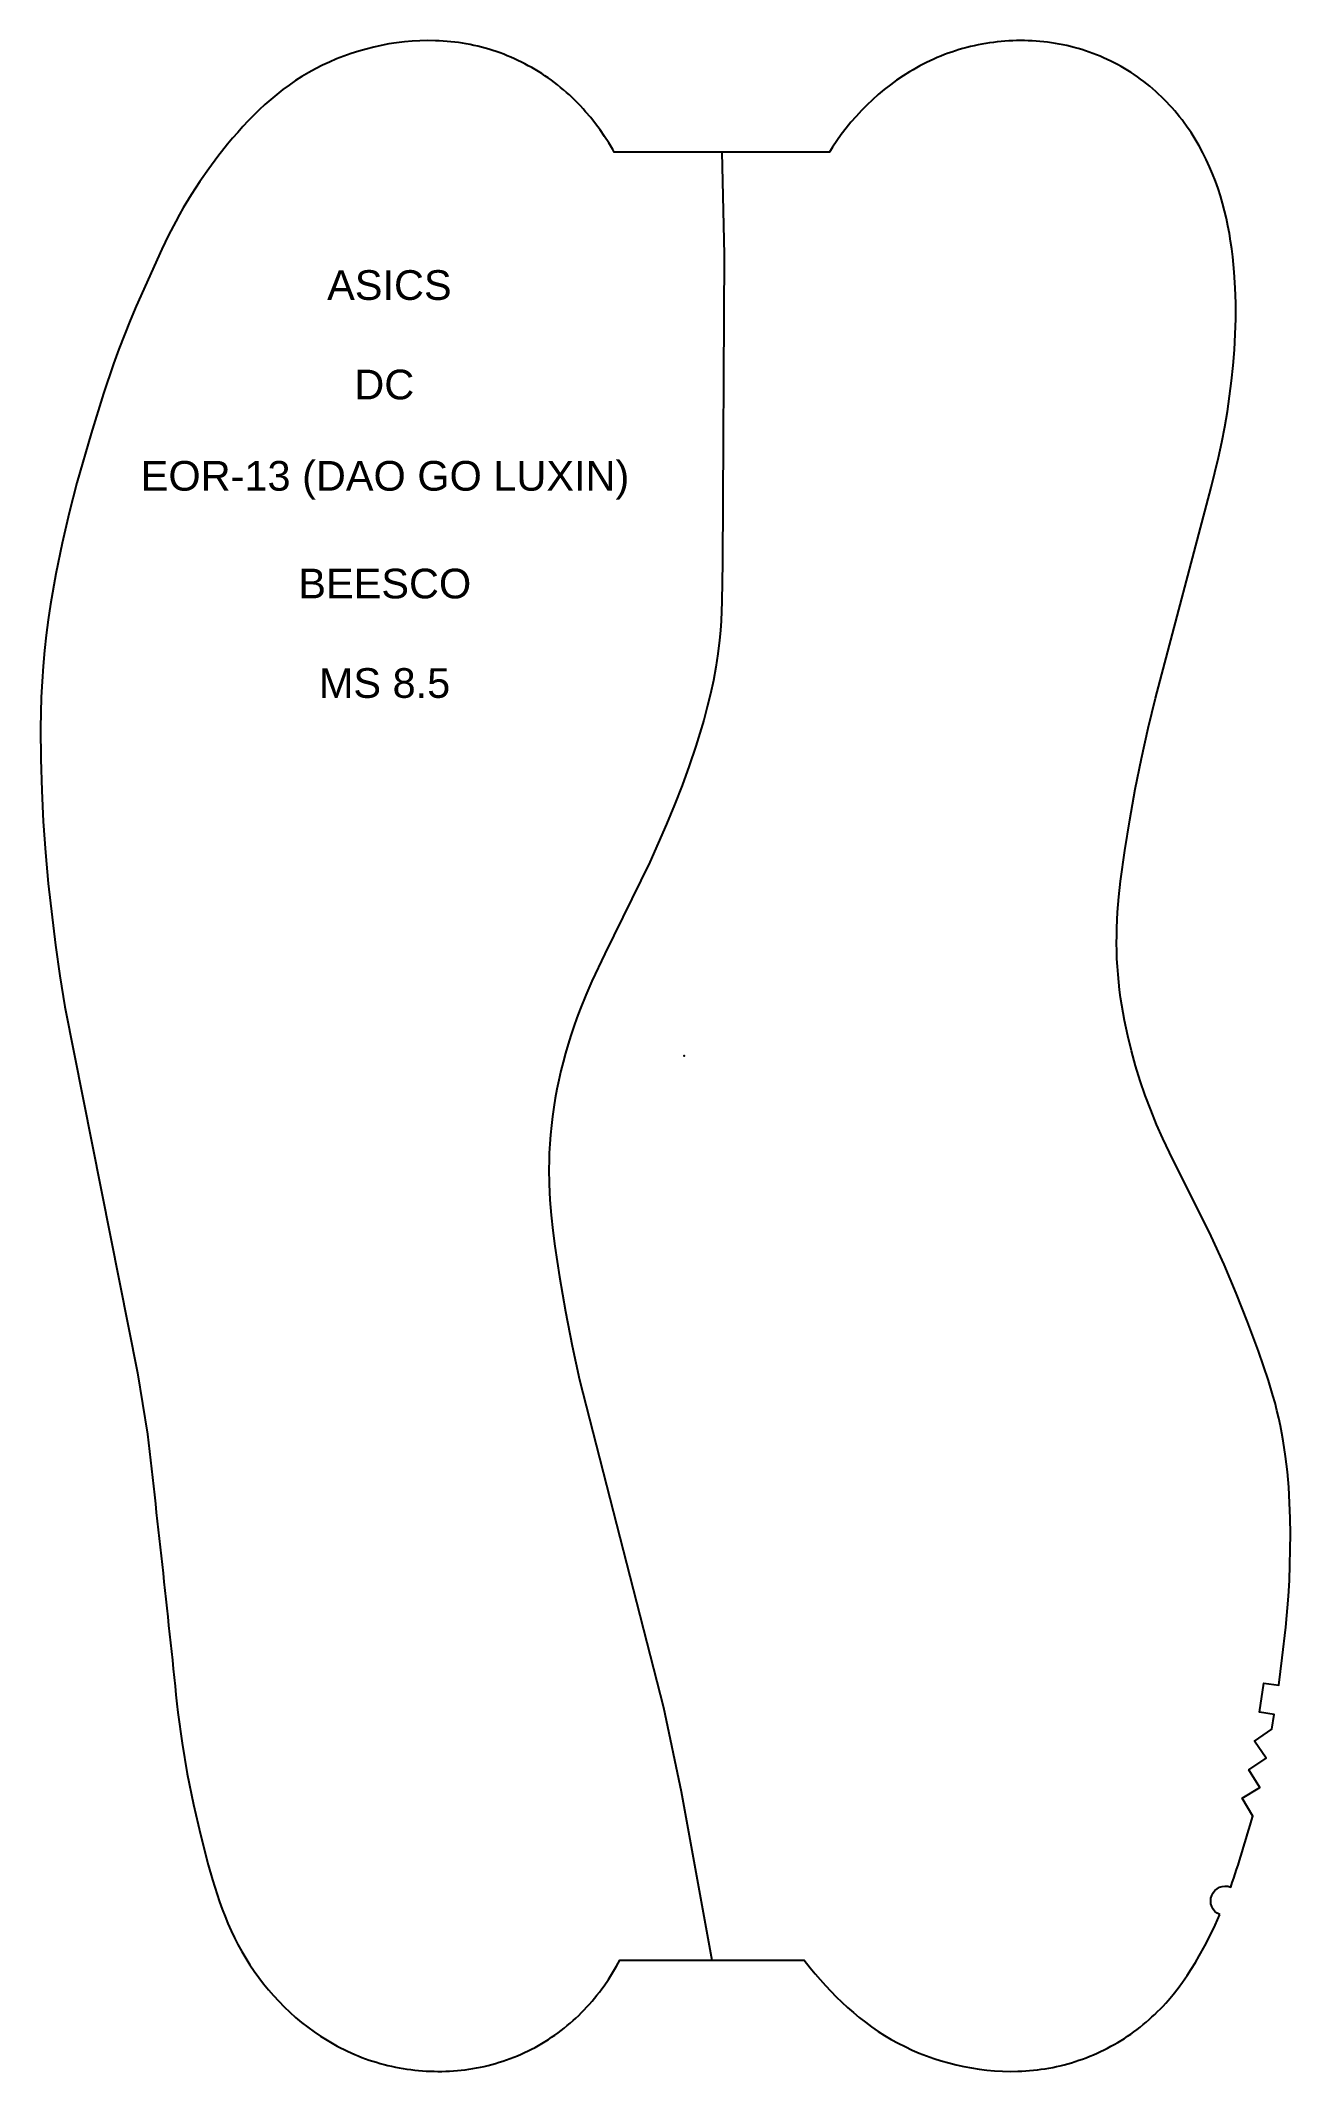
# Model space of a CAD drawing. Extents: x -897 to 5208, y 4 to 324.
# Drawn here: x 2158.7 to 2327, y 4 to 277.6 of the extents above; entities that cross this region are included whole.
import ezdxf

# ---------------------------------------------------------------- set-up
doc = ezdxf.new("R2010")
doc.units = 0
doc.layers.add('CK_LEVEL_1', color=7, linetype='CONTINUOUS')
doc.layers.add('DEFAULT', color=7, linetype='CONTINUOUS')
doc.styles.add('ARIAL_REGULAR', font='txt')

msp = doc.modelspace()

# ---------------------------------------------------------------- texts
at = {"layer": 'CK_LEVEL_1', "color": 7, "style": 'ARIAL_REGULAR'}
for s, p in [('ASICS', (2197.27, 242.63)), ('DC', (2200.93, 229.23)), ('EOR-13 (DAO GO LUXIN)', (2172.16, 216.93)), ('BEESCO', (2193.39, 202.42)), ('MS 8.5', (2196.15, 189.02))]:
    msp.add_text(s, height=4, dxfattribs=at).set_placement(p)

# ---------------------------------------------------------------- linework, layer by layer
at = {"layer": 'DEFAULT'}
msp.add_lwpolyline([(2317.52, 25.12, -0.985939), (2319, 28.83, 0.011276), (2321.97, 38.38), (2320.52, 40.8), (2322.93, 42.26), (2321.42, 44.63), (2323.78, 46.17), (2322.19, 48.5), (2324.51, 50.1), (2324.84, 52.07), (2322.87, 52.39), (2323.47, 56.31), (2325.45, 56.03), (2325.93, 59.7), (2326.41, 63.86), (2326.76, 68.03), (2326.89, 70.13), (2326.97, 72.22), (2327.02, 74.31), (2327.03, 76.41), (2327, 78.5), (2326.92, 80.6), (2326.8, 82.69), (2326.62, 84.77), (2326.37, 86.85), (2326.06, 88.93), (2325.88, 89.96), (2325.68, 90.98), (2325.46, 92.01), (2325.22, 93.03), (2324.96, 94.04), (2324.68, 95.05), (2324.07, 97.05), (2323.42, 99.04), (2322.73, 101.02), (2321.27, 104.95), (2319.73, 108.85), (2318.11, 112.71), (2316.37, 116.52), (2310.75, 127.77), (2309.86, 129.66), (2309, 131.57), (2308.21, 133.51), (2307.47, 135.47), (2306.79, 137.45), (2306.17, 139.45), (2305.61, 141.47), (2305.11, 143.5), (2304.67, 145.55), (2304.48, 146.58), (2304.31, 147.61), (2304.16, 148.65), (2304.02, 149.69), (2303.9, 150.73), (2303.81, 151.77), (2303.73, 152.82), (2303.67, 153.86), (2303.64, 154.91), (2303.62, 155.96), (2303.63, 157), (2303.66, 158.05), (2303.76, 160.14), (2303.93, 162.23), (2304.15, 164.31), (2304.71, 168.46), (2305.38, 172.6), (2306.13, 176.72), (2306.95, 180.83), (2307.86, 184.92), (2308.84, 188.99), (2316.36, 217.34), (2317.35, 221.41), (2317.79, 223.45), (2318.18, 225.51), (2318.54, 227.58), (2318.84, 229.65), (2319.11, 231.73), (2319.33, 233.81), (2319.5, 235.9), (2319.61, 237.99), (2319.67, 240.08), (2319.66, 242.18), (2319.59, 244.27), (2319.46, 246.36), (2319.26, 248.45), (2319.13, 249.49), (2318.98, 250.53), (2318.82, 251.56), (2318.62, 252.59), (2318.41, 253.61), (2318.17, 254.63), (2317.9, 255.64), (2317.6, 256.65), (2317.28, 257.64), (2316.93, 258.63), (2316.55, 259.61), (2316.14, 260.57), (2315.7, 261.52), (2315.23, 262.46), (2314.73, 263.38), (2314.2, 264.28), (2313.64, 265.17), (2313.05, 266.03), (2312.74, 266.46), (2312.43, 266.87), (2312.11, 267.29), (2311.78, 267.69), (2311.44, 268.1), (2311.1, 268.49), (2310.75, 268.88), (2310.39, 269.26), (2310.02, 269.63), (2309.65, 270), (2309.27, 270.36), (2308.88, 270.72), (2308.49, 271.06), (2308.09, 271.4), (2307.68, 271.73), (2307.27, 272.05), (2306.85, 272.37), (2306.42, 272.67), (2305.99, 272.97), (2305.56, 273.26), (2305.11, 273.54), (2304.67, 273.81), (2304.21, 274.07), (2303.75, 274.32), (2303.29, 274.57), (2302.82, 274.8), (2302.35, 275.03), (2301.87, 275.24), (2301.39, 275.45), (2300.91, 275.65), (2300.42, 275.83), (2299.93, 276.01), (2299.43, 276.18), (2298.93, 276.34), (2298.43, 276.49), (2297.92, 276.63), (2297.42, 276.76), (2296.91, 276.88), (2296.4, 276.99), (2295.88, 277.09), (2295.37, 277.18), (2294.85, 277.26), (2294.33, 277.33), (2293.81, 277.39), (2293.29, 277.44), (2292.77, 277.48), (2292.24, 277.52), (2291.72, 277.54), (2291.2, 277.55), (2290.67, 277.55), (2290.15, 277.55), (2289.63, 277.53), (2289.1, 277.51), (2288.58, 277.47), (2288.06, 277.43), (2287.54, 277.38), (2287.02, 277.31), (2286.5, 277.24), (2285.98, 277.16), (2285.46, 277.07), (2284.95, 276.97), (2284.44, 276.86), (2283.93, 276.75), (2283.42, 276.62), (2282.91, 276.48), (2282.41, 276.34), (2281.91, 276.18), (2281.41, 276.02), (2280.92, 275.85), (2280.43, 275.67), (2279.94, 275.48), (2279.46, 275.28), (2278.98, 275.07), (2278.5, 274.85), (2278.03, 274.62), (2277.56, 274.39), (2277.1, 274.14), (2276.64, 273.89), (2276.19, 273.63), (2275.74, 273.37), (2274.85, 272.81), (2273.98, 272.22), (2273.14, 271.6), (2272.31, 270.95), (2271.51, 270.28), (2270.72, 269.59), (2269.96, 268.86), (2269.23, 268.12), (2268.52, 267.35), (2267.83, 266.56), (2267.17, 265.75), (2266.53, 264.92), (2265.92, 264.07), (2265.34, 263.2), (2264.93, 262.55), (2235.94, 262.55), (2235.75, 262.88), (2235.2, 263.78), (2234.63, 264.65), (2234.03, 265.52), (2233.41, 266.36), (2232.77, 267.18), (2232.09, 267.98), (2231.75, 268.37), (2231.39, 268.76), (2231.03, 269.14), (2230.66, 269.51), (2230.29, 269.87), (2229.9, 270.23), (2229.51, 270.58), (2229.12, 270.92), (2228.72, 271.26), (2228.31, 271.58), (2227.89, 271.9), (2227.47, 272.22), (2227.05, 272.52), (2226.61, 272.82), (2226.18, 273.11), (2225.73, 273.39), (2225.29, 273.66), (2224.83, 273.92), (2224.37, 274.18), (2223.91, 274.42), (2223.44, 274.66), (2222.97, 274.89), (2222.5, 275.11), (2222.02, 275.32), (2221.53, 275.52), (2221.05, 275.71), (2220.56, 275.89), (2220.06, 276.07), (2219.57, 276.23), (2219.06, 276.39), (2218.56, 276.53), (2218.06, 276.67), (2217.55, 276.79), (2217.04, 276.91), (2216.53, 277.02), (2216.01, 277.11), (2215.5, 277.2), (2214.98, 277.28), (2214.46, 277.34), (2213.94, 277.4), (2213.42, 277.45), (2212.9, 277.49), (2212.37, 277.52), (2211.85, 277.54), (2210.8, 277.55), (2209.75, 277.53), (2208.71, 277.48), (2207.67, 277.38), (2206.63, 277.26), (2205.59, 277.1), (2204.56, 276.91), (2203.54, 276.68), (2202.52, 276.42), (2201.52, 276.13), (2200.52, 275.81), (2199.53, 275.46), (2198.55, 275.08), (2197.59, 274.67), (2196.64, 274.23), (2195.7, 273.76), (2194.79, 273.26), (2193.88, 272.72), (2193, 272.16), (2192.14, 271.57), (2191.3, 270.95), (2190.48, 270.3), (2189.67, 269.63), (2188.89, 268.94), (2188.12, 268.22), (2187.37, 267.49), (2186.64, 266.74), (2185.92, 265.98), (2185.22, 265.2), (2184.54, 264.41), (2183.86, 263.6), (2182.56, 261.96), (2181.31, 260.28), (2180.12, 258.56), (2178.97, 256.8), (2177.89, 255.01), (2177.37, 254.11), (2176.87, 253.19), (2175.91, 251.33), (2175, 249.44), (2171.56, 241.79), (2170.74, 239.87), (2169.95, 237.93), (2169.2, 235.97), (2168.5, 234), (2167.16, 230.03), (2165.46, 224.61), (2163.57, 217.99), (2162.53, 213.93), (2161.58, 209.85), (2160.72, 205.75), (2159.99, 201.62), (2159.68, 199.55), (2159.41, 197.48), (2159.19, 195.39), (2159, 193.31), (2158.86, 191.22), (2158.76, 189.13), (2158.67, 184.94), (2158.7, 180.75), (2158.83, 176.56), (2159.03, 172.38), (2159.32, 168.2), (2159.69, 164.02), (2160.68, 155.7), (2161.27, 151.56), (2161.94, 147.42), (2171.73, 98.11), (2173.07, 89.84, -0.002684), (2177.15, 52.36), (2177.72, 48.21), (2178.42, 44.08), (2179.25, 39.97), (2180.2, 35.89), (2181.25, 31.84), (2181.83, 29.82), (2182.45, 27.82), (2182.78, 26.83), (2183.13, 25.84), (2183.51, 24.87), (2183.91, 23.9), (2184.33, 22.94), (2184.78, 22), (2185.26, 21.07), (2185.77, 20.15), (2186.3, 19.25), (2186.86, 18.36), (2187.44, 17.49), (2188.05, 16.64), (2188.69, 15.81), (2189.35, 14.99), (2190.04, 14.2), (2190.75, 13.44), (2191.48, 12.69), (2192.24, 11.97), (2193.02, 11.27), (2193.83, 10.6), (2194.65, 9.96), (2195.5, 9.34), (2196.37, 8.75), (2197.25, 8.19), (2197.7, 7.92), (2198.16, 7.66), (2198.62, 7.41), (2199.08, 7.17), (2199.55, 6.93), (2200.02, 6.71), (2200.5, 6.49), (2200.98, 6.28), (2201.46, 6.08), (2201.95, 5.89), (2202.44, 5.71), (2202.93, 5.53), (2203.43, 5.37), (2203.93, 5.22), (2204.43, 5.07), (2204.94, 4.94), (2205.45, 4.81), (2205.96, 4.69), (2206.47, 4.58), (2206.98, 4.48), (2207.5, 4.39), (2208.02, 4.31), (2208.54, 4.24), (2209.06, 4.18), (2209.58, 4.12), (2210.1, 4.08), (2210.62, 4.05), (2211.15, 4.02), (2211.67, 4.01), (2212.19, 4), (2212.72, 4), (2213.24, 4.02), (2213.76, 4.04), (2214.29, 4.07), (2214.81, 4.11), (2215.33, 4.16), (2215.85, 4.23), (2216.37, 4.3), (2216.88, 4.38), (2217.4, 4.47), (2217.91, 4.57), (2218.43, 4.68), (2218.94, 4.8), (2219.44, 4.93), (2219.95, 5.07), (2220.45, 5.22), (2220.95, 5.37), (2221.45, 5.54), (2221.94, 5.72), (2222.43, 5.91), (2222.91, 6.1), (2223.39, 6.31), (2223.87, 6.53), (2224.34, 6.75), (2224.81, 6.99), (2225.27, 7.23), (2225.73, 7.48), (2226.18, 7.75), (2226.63, 8.02), (2227.07, 8.3), (2227.51, 8.59), (2227.94, 8.88), (2228.37, 9.19), (2228.79, 9.5), (2229.2, 9.83), (2229.61, 10.16), (2230.01, 10.49), (2230.4, 10.84), (2230.79, 11.19), (2231.17, 11.55), (2231.54, 11.92), (2231.91, 12.29), (2232.26, 12.68), (2232.62, 13.06), (2232.96, 13.46), (2233.3, 13.86), (2233.62, 14.27), (2233.95, 14.68), (2234.26, 15.1), (2234.57, 15.52), (2235.16, 16.39), (2235.72, 17.27), (2236.25, 18.18), (2236.7, 19), (2261.51, 19), (2262.34, 17.95), (2263.02, 17.15), (2263.7, 16.36), (2264.4, 15.58), (2265.12, 14.81), (2265.85, 14.06), (2266.6, 13.33), (2267.37, 12.62), (2268.16, 11.92), (2268.96, 11.25), (2269.78, 10.61), (2270.62, 9.99), (2271.48, 9.39), (2272.37, 8.83), (2273.27, 8.3), (2274.18, 7.8), (2275.12, 7.33), (2276.07, 6.88), (2277.03, 6.47), (2278.01, 6.09), (2279, 5.74), (2280, 5.42), (2281, 5.13), (2282.02, 4.87), (2283.04, 4.65), (2284.07, 4.46), (2285.11, 4.3), (2286.15, 4.17), (2287.19, 4.08), (2288.24, 4.02), (2289.28, 4), (2290.33, 4.01), (2290.85, 4.04), (2291.38, 4.07), (2291.9, 4.1), (2292.42, 4.15), (2292.94, 4.21), (2293.46, 4.28), (2293.98, 4.36), (2294.49, 4.44), (2295.01, 4.54), (2295.52, 4.65), (2296.03, 4.76), (2296.54, 4.89), (2297.04, 5.02), (2297.55, 5.17), (2298.05, 5.32), (2298.54, 5.49), (2299.04, 5.66), (2299.53, 5.84), (2300.02, 6.04), (2300.5, 6.24), (2300.98, 6.45), (2301.45, 6.67), (2301.93, 6.9), (2302.39, 7.13), (2302.86, 7.38), (2303.31, 7.63), (2303.77, 7.9), (2304.21, 8.17), (2304.66, 8.45), (2305.1, 8.74), (2305.53, 9.03), (2305.95, 9.34), (2306.37, 9.65), (2306.79, 9.97), (2307.2, 10.3), (2307.6, 10.63), (2307.99, 10.98), (2308.38, 11.33), (2308.77, 11.68), (2309.14, 12.05), (2309.51, 12.42), (2309.87, 12.8), (2310.23, 13.18), (2310.57, 13.57), (2311.25, 14.37), (2311.89, 15.2), (2312.51, 16.04), (2313.11, 16.9), (2313.68, 17.78), (2314.23, 18.67), (2314.76, 19.58), (2315.51, 20.93), (2316.22, 22.31), (2316.89, 23.7)], format="xyb", close=True, dxfattribs=at)
msp.add_lwpolyline([(2250.44, 262.55), (2250.75, 248.74), (2250.54, 207.24), (2250.46, 202), (2250.35, 199.39), (2250.26, 198.08), (2250.14, 196.78), (2249.92, 194.97), (2249.63, 193.16), (2249.3, 191.37), (2248.91, 189.58), (2248.48, 187.8), (2248, 186.02), (2247.48, 184.26), (2246.94, 182.51), (2246.04, 179.85), (2245.08, 177.22), (2244.06, 174.61), (2243, 172.02), (2240.72, 166.9), (2234.66, 154.53), (2232.93, 150.84), (2232.12, 148.97), (2231.36, 147.07), (2230.92, 145.91), (2230.5, 144.73), (2230.11, 143.55), (2229.73, 142.36), (2229.38, 141.17), (2229.06, 139.96), (2228.75, 138.76), (2228.47, 137.54), (2228.22, 136.32), (2227.99, 135.1), (2227.79, 133.87), (2227.61, 132.64), (2227.47, 131.4), (2227.35, 130.17), (2227.25, 128.93), (2227.19, 127.69), (2227.16, 126.65), (2227.15, 125.6), (2227.19, 123.51), (2227.29, 121.42), (2227.46, 119.34), (2227.68, 117.25), (2227.94, 115.17), (2228.56, 111.02), (2229.37, 106.37), (2230.28, 101.75), (2231.28, 97.15), (2242.57, 53), (2244.97, 41.71), (2249.11, 19)], dxfattribs=at)
msp.add_point((2245.35, 140.78), dxfattribs=at)

msp.set_redraw_order([(e.dxf.handle, doc.entitydb.next_handle()) for e in msp.query("TEXT MTEXT ATTDEF DIMENSION ARC_DIMENSION")])  # texts and dimensions are drawn at this point

doc.saveas('drawing.dxf')
